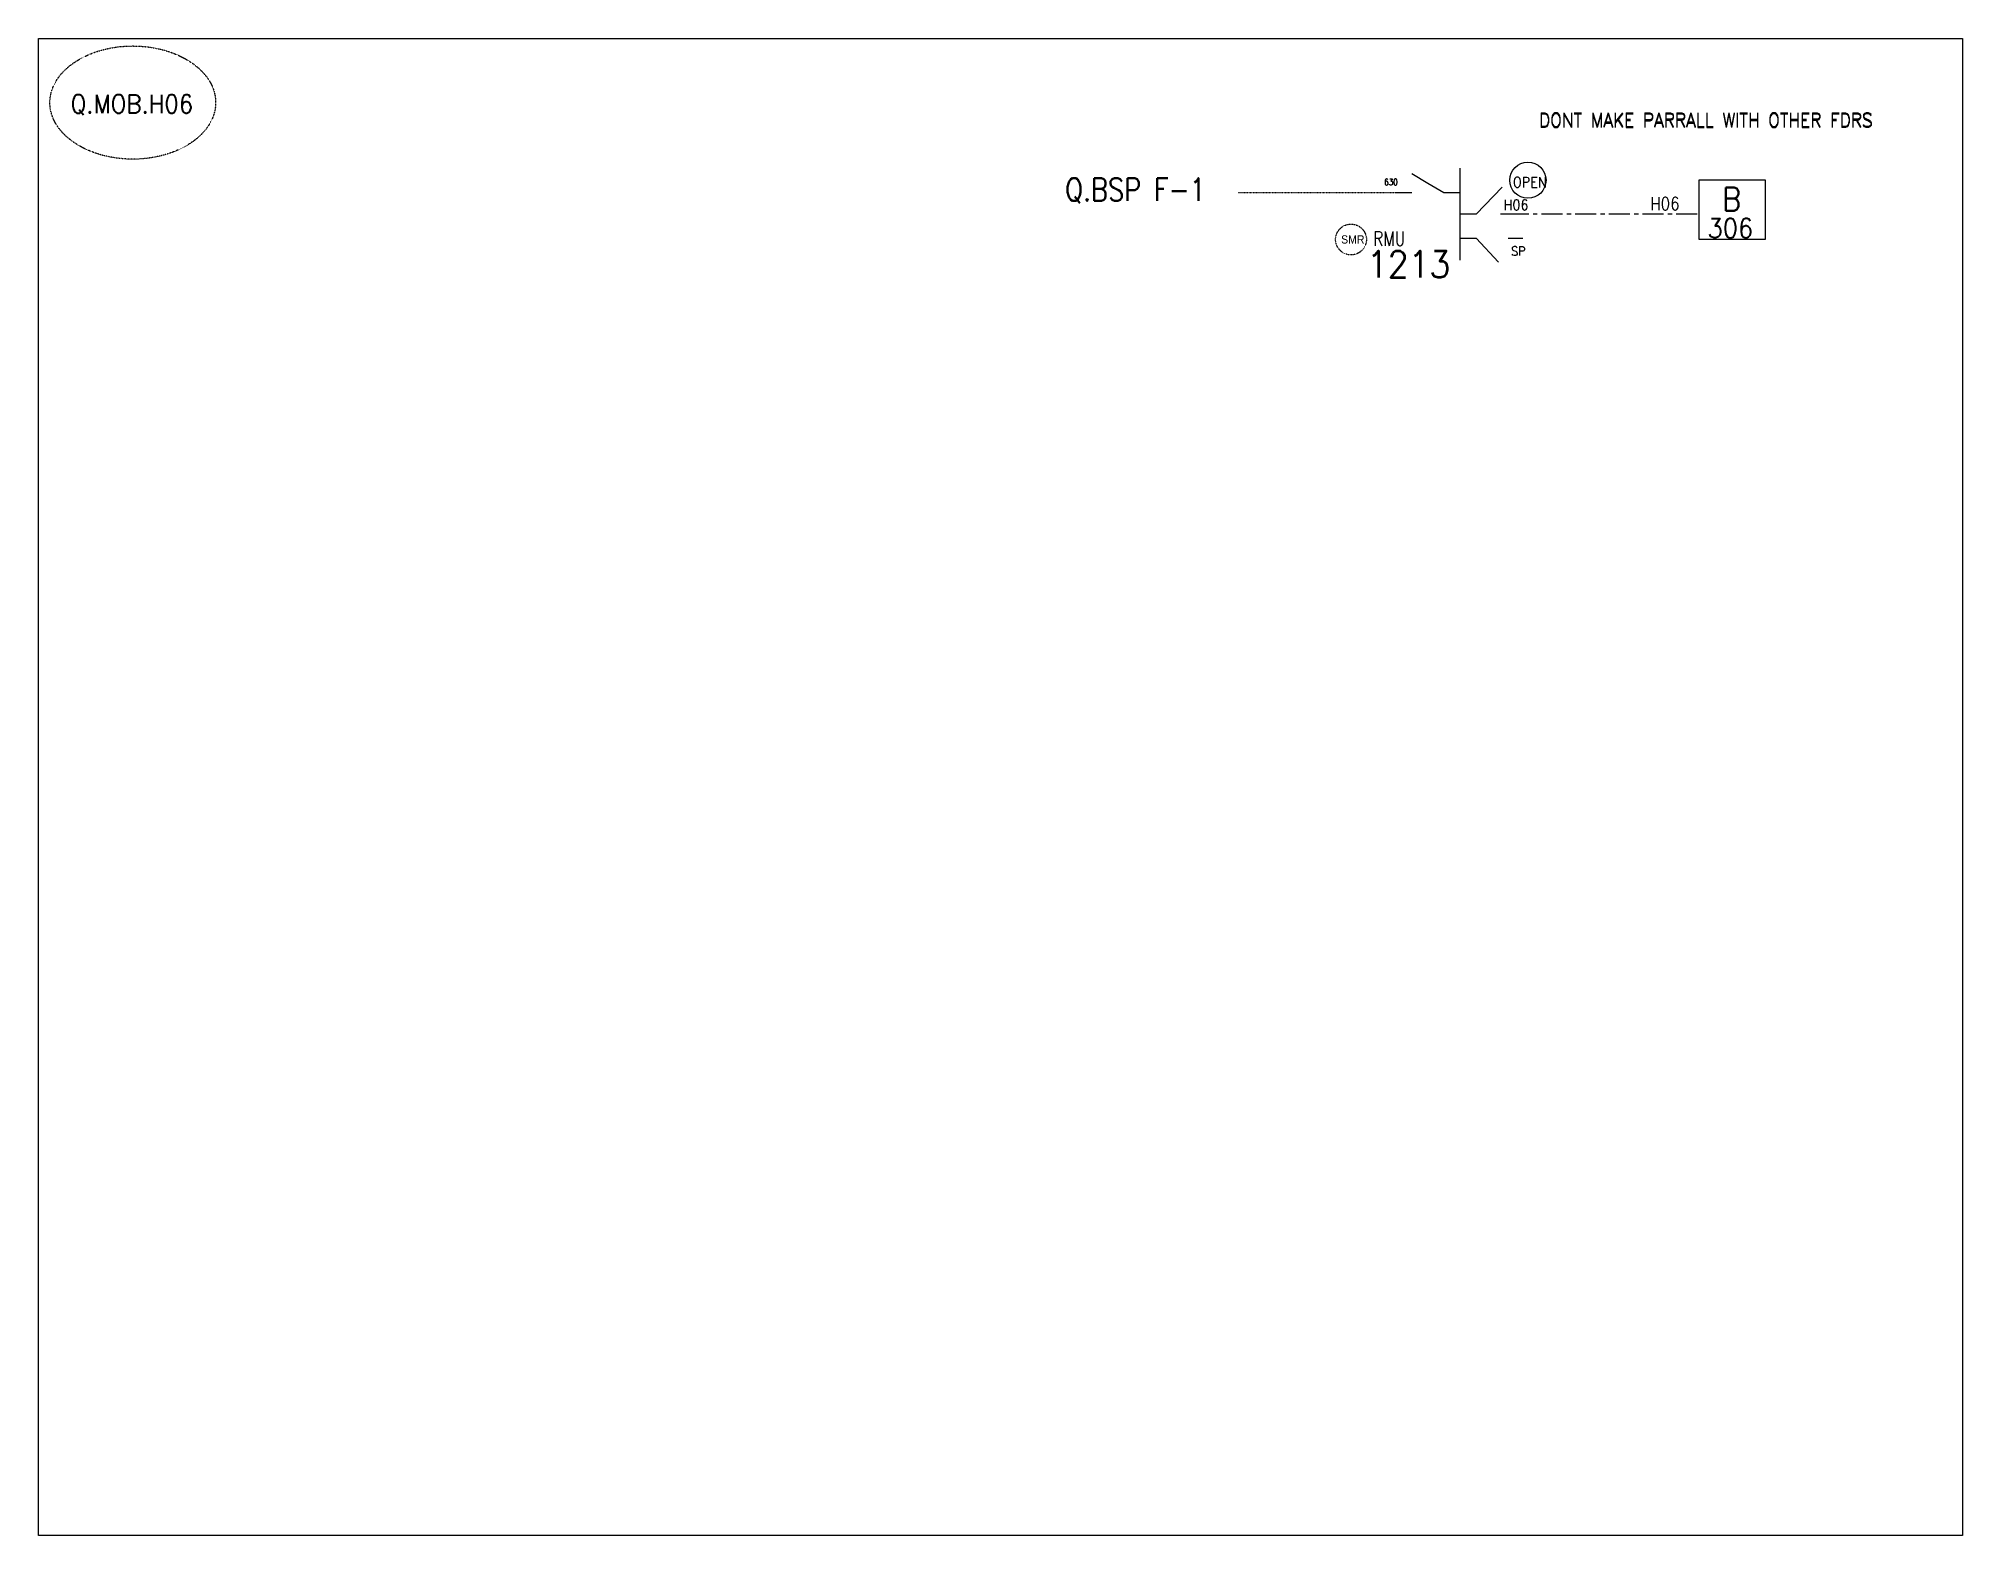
# Model space of a CAD drawing. Header units: metres. Extents: x 65984 to 144644, y -19036 to 23726.
# Drawn here: x 90215 to 92260, y 7376 to 8968 of the extents above; entities that cross this region are included whole.
import ezdxf
from ezdxf.enums import TextEntityAlignment as Align

# ---------------------------------------------------------------- set-up
doc = ezdxf.new("R2010")
doc.units = ezdxf.units.M
doc.header["$MEASUREMENT"] = 0
doc.linetypes.add('( Center )', pattern=[2, 1.25, -0.25, 0.25, -0.25])
doc.linetypes.add('DGN Style 3', pattern=[0.013877, 0, -0.013877])
doc.layers.get('0').update_dxf_attribs({"color": 95, "lineweight": 40})
for name, color, linetype, lineweight in [('d_eos', 111, 'Continuous', 40), ('d_tf no', 6, 'Continuous', 40), ('d_ug cable', 95, 'Continuous', 40), ('FDR  1  16', 234, 'Continuous', 40), ('fedr no', 95, 'Continuous', 40), ('GRID STATION  04', 7, 'Continuous', 40), ('Level 37', 7, 'Continuous', 0), ('O H MAIN FEEDER', 4, 'Continuous', 100), ('SW N O', 114, 'Continuous', 30)]:
    doc.layers.add(name, color=color, linetype=linetype, lineweight=lineweight)
doc.styles.add('Style-msdefault', font='msdefault.shx')
doc.styles.add('Style-simplex', font='simplex.shx')
doc.styles.add('Style-STANDARD', font='STANDARD.shx')

msp = doc.modelspace()

# ---------------------------------------------------------------- texts
at = {"layer": 'd_tf no', "color": 1, "linetype": 'Continuous', "lineweight": 40, "style": 'Style-msdefault', "width": 0.945946}
msp.add_text('SMR', height=8.81, dxfattribs=at).set_placement((91599.6, 8758.9), align=Align.TOP_LEFT)
at = {"layer": 'fedr no', "color": 6, "linetype": 'Continuous', "lineweight": 13, "insert": (90314.1, 8897.6), "char_height": 24.629, "attachment_point": 5, "style": 'Style-STANDARD'}
msp.add_mtext('\\H0.792701x;Q.MOB.H06', dxfattribs=at)
at = {"layer": 'fedr no', "color": 2, "linetype": 'Continuous', "lineweight": 13, "char_height": 18.308, "attachment_point": 5, "style": 'Style-STANDARD'}
for insert in [(91987.2, 8882), (91987.2, 8881.3), (91987.2, 8880.7)]:
    msp.add_mtext('\\H0.792701x;DONT MAKE PARRALL WITH OTHER FDRS', dxfattribs=dict(at, insert=insert))
at = {"layer": 'GRID STATION  04', "color": 7, "linetype": 'Continuous', "lineweight": 13, "ltscale": 1.095406, "style": 'Style-simplex', "width": 0.866667}
msp.add_text('H06', height=13.56, dxfattribs=at).set_placement((91943.8, 8792.5), align=Align.MIDDLE_CENTER)
at = {"layer": 'GRID STATION  04', "color": 114, "linetype": 'Continuous', "lineweight": 13, "ltscale": 2.247151, "style": 'Style-STANDARD'}
msp.add_text('B', height=24.8, dxfattribs=at).set_placement((92014.8, 8797.4), align=Align.MIDDLE_CENTER)
at = {"layer": 'GRID STATION  04', "color": 114, "linetype": 'Continuous', "lineweight": 13, "ltscale": 1.749006, "style": 'Style-STANDARD'}
msp.add_text('306', height=20.69, dxfattribs=at).set_placement((92013.4, 8766.5), align=Align.MIDDLE_CENTER)
at = {"layer": 'Level 37', "color": 7, "linetype": 'Continuous', "lineweight": 13, "style": 'Style-STANDARD', "width": 0.909091}
msp.add_text('630', height=6.8, dxfattribs=at).set_placement((91652.6, 8815.5), align=Align.MIDDLE_CENTER)
at = {"layer": 'Level 37', "color": 7, "linetype": 'Continuous', "lineweight": 13, "ltscale": 0.972994, "style": 'Style-simplex', "width": 0.909091}
msp.add_text('H06', height=10.9, dxfattribs=at).set_placement((91785.5, 8791.2), align=Align.MIDDLE_CENTER)
at = {"layer": 'Level 37', "color": 2, "linetype": 'Continuous', "lineweight": 13, "ltscale": 1.5552}
for s, height, style, width, p in [('RMU', 15.13, 'Style-STANDARD', 0.854701, (91650.8, 8755.3)), ('1213', 28.45, 'Style-simplex', 0.909091, (91671.3, 8728.1))]:
    msp.add_text(s, height=height, dxfattribs=dict(at, style=style, width=width)).set_placement(p, align=Align.MIDDLE_CENTER)
at = {"layer": 'Level 37', "color": 7, "linetype": 'Continuous', "lineweight": 13, "ltscale": 1.39968, "style": 'Style-simplex', "width": 0.909091}
msp.add_text('SP', height=9.52, dxfattribs=at).set_placement((91788, 8742.1), align=Align.MIDDLE_CENTER)
at = {"layer": 'Level 37', "color": 55, "linetype": 'Continuous', "lineweight": 13, "ltscale": 1.989264, "insert": (91381, 8806.4), "char_height": 24.185, "attachment_point": 5, "line_spacing_factor": 0.6, "style": 'Style-STANDARD'}
msp.add_mtext('\\H1x;\\W0.909091;Q.BSP F-1', dxfattribs=at)

# ---------------------------------------------------------------- blocks, each defined once
blk = doc.blocks.new('*U4350')
at = {"layer": 'SW N O', "color": 151, "lineweight": 13, "ltscale": 0.426762}
blk.add_circle((0, 0), 16.8, dxfattribs=at)
at = {"layer": 'SW N O', "color": 151, "lineweight": 13, "insert": (1.7, -1.8), "char_height": 9.6, "attachment_point": 5, "line_spacing_factor": 0.6, "style": 'Style-STANDARD'}
blk.add_mtext('OPEN', dxfattribs=at)

# ---------------------------------------------------------------- linework, layer by layer
at = {"color": 222, "linetype": 'DGN Style 3', "lineweight": 13, "true_color": 0xc71585}
msp.add_line((91657.1, 8804), (91490.3, 8804), dxfattribs=at)
at = {"layer": 'd_eos', "color": 2, "linetype": 'Continuous', "lineweight": 13, "ltscale": 1.934585}
for p, q in [((91691.7, 8814), (91674.6, 8824.2)), ((91726, 8732.4), (91726, 8830.3)), ((91674.6, 8803.9), (91657.5, 8803.9)), ((91708.8, 8803.9), (91691.7, 8814)), ((91726, 8803.9), (91708.8, 8803.9)), ((91743.1, 8781.3), (91770.7, 8810)), ((91743.1, 8781.3), (91726, 8781.3)), ((91777.7, 8781.3), (91768.9, 8781.3)), ((91725.9, 8755.8), (91743.1, 8755.8)), ((91743.1, 8755.8), (91766.7, 8730.2)), ((91777.3, 8755.8), (91792.9, 8755.8))]:
    msp.add_line(p, q, dxfattribs=at)
at = {"layer": 'd_ug cable', "color": 2, "linetype": 'DGN Style 3', "lineweight": 13}
msp.add_circle((91610.1, 8754.4), 16.4, dxfattribs=at)
at = {"layer": 'FDR  1  16', "color": 114, "linetype": '( Center )', "lineweight": 13, "ltscale": 17.899664}
msp.add_line((91978.2, 8781.3), (91777.7, 8781.3), dxfattribs=at)
at = {"layer": 'fedr no', "color": 82, "linetype": 'DGN Style 3', "lineweight": 13, "true_color": 0x1dc70e}
msp.add_ellipse((90315.1, 8900), major_axis=(88.1, 0), ratio=0.682991, dxfattribs=at)
at = {"layer": 'GRID STATION  04', "color": 114, "linetype": 'Continuous', "lineweight": 13, "ltscale": 0.494031, "flags": 128}
msp.add_lwpolyline([(92050.8, 8817.6), (91979.8, 8817.6), (91979.8, 8754.9), (92050.8, 8754.9)], close=True, dxfattribs=at)
at = {"layer": 'O H MAIN FEEDER', "color": 140, "lineweight": 13, "ltscale": 0.498271, "flags": 128}
msp.add_lwpolyline([(90214.9, 8968.2), (92260.1, 8968.2), (92260.1, 7376.4), (90214.9, 7376.4)], close=True, dxfattribs=at)

# ---------------------------------------------------------------- block references
at = {"layer": 'SW N O', "color": 151, "lineweight": 13, "xscale": 1.142580401702653, "yscale": 1.142580401702653, "zscale": 1.142580401702653}
msp.add_blockref('*U4350', (91798.2, 8817.4), dxfattribs=at)

msp.set_redraw_order([(e.dxf.handle, doc.entitydb.next_handle()) for e in msp.query("TEXT MTEXT ATTDEF DIMENSION ARC_DIMENSION")])  # texts and dimensions are drawn at this point

doc.saveas('drawing.dxf')
